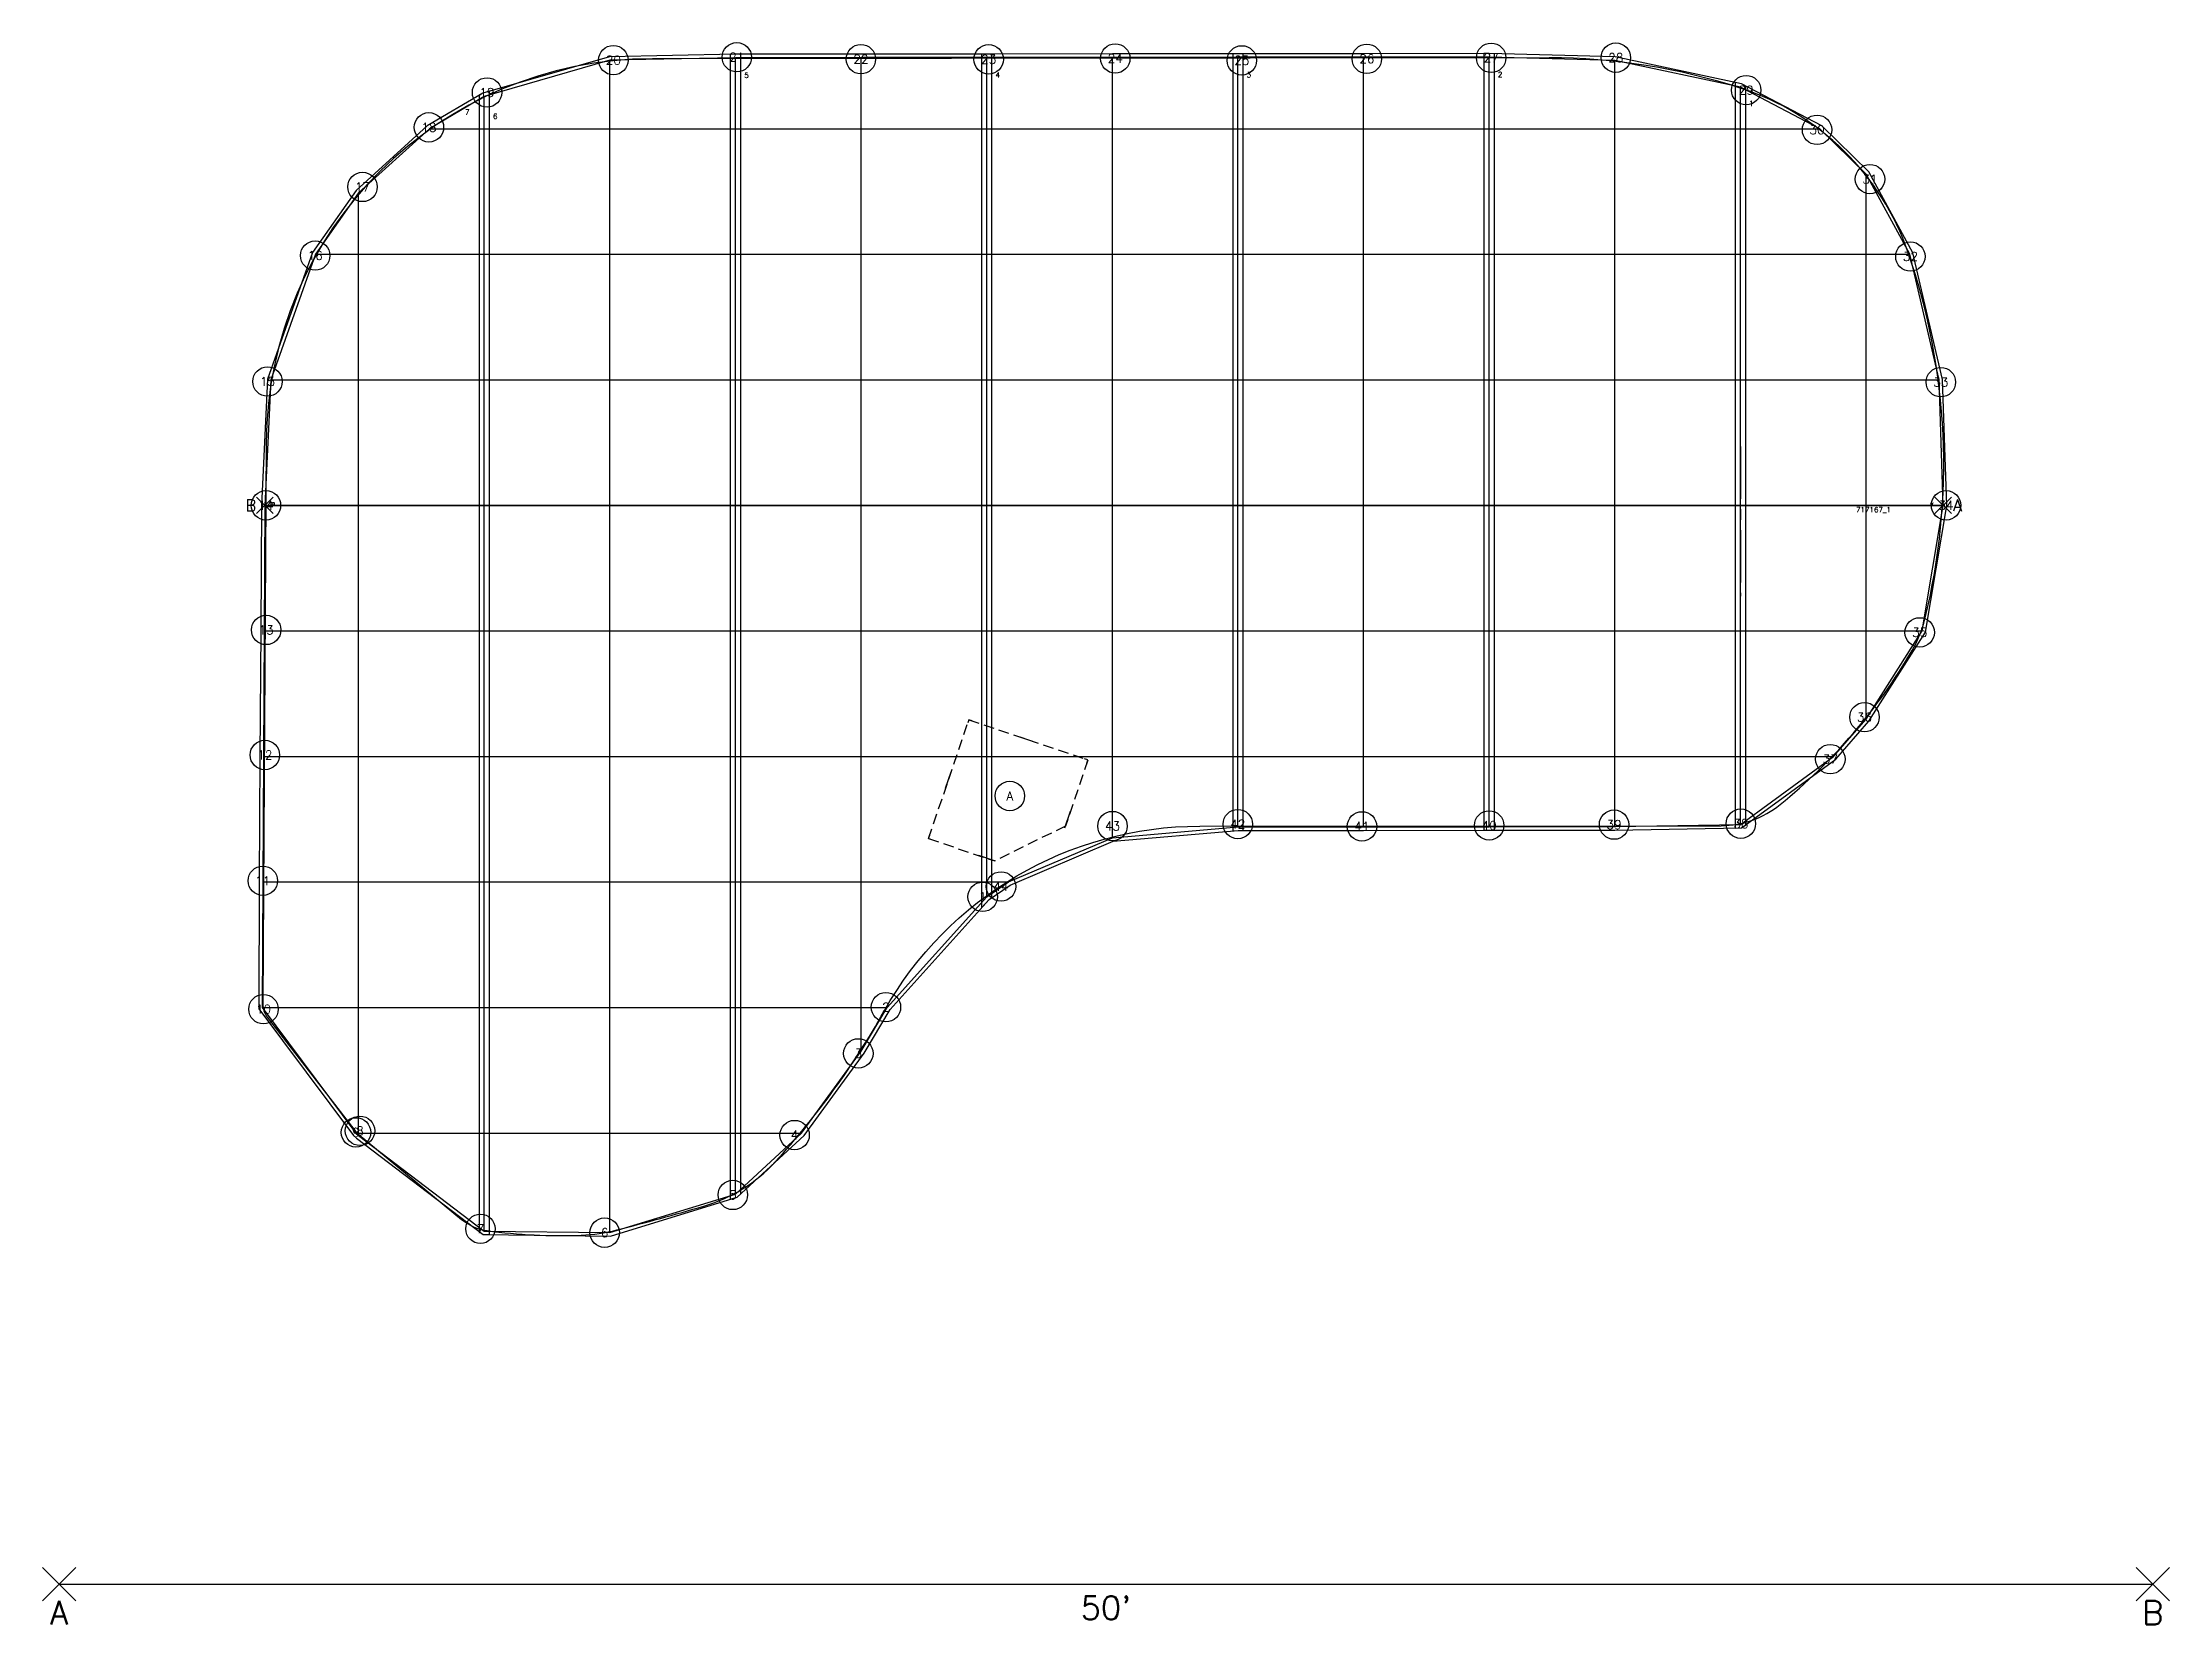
# Model space of a CAD drawing. Header units: inches. Extents: x 1 to 1121, y 0 to 661.
# Drawn here: x 512 to 1121, y 207 to 661 of the extents above; entities that cross this region are included whole.
import ezdxf
from ezdxf.enums import TextEntityAlignment as Align

# ---------------------------------------------------------------- set-up
doc = ezdxf.new("R2010")
doc.units = ezdxf.units.IN
doc.header["$LTSCALE"] = 12
doc.header["$MEASUREMENT"] = 0
doc.linetypes.add('CENTER', pattern=[2, 1.25, -0.25, 0.25, -0.25])
doc.linetypes.add('HIDDEN', pattern=[0.375, 0.25, -0.125])
doc.layers.get('0').update_dxf_attribs({"linetype": 'CONTINUOUS'})
for name, color, linetype in [('AB_POINT_MARKER', 2, 'CONTINUOUS'), ('AB_REFERENCE_LINE', 7, 'CONTINUOUS'), ('ALIGNMENT_LINE', 2, 'CONTINUOUS'), ('ALIGNMENT_LINE_MARK', 180, 'CONTINUOUS'), ('CONSTRUCTION_MARK', 200, 'CONTINUOUS'), ('COVER_FULLNESS', 3, 'CONTINUOUS'), ('COVER_HEM', 5, 'CONTINUOUS'), ('CROSS_WEBS_HORIZ', 251, 'CONTINUOUS'), ('CROSS_WEBS_VERT', 251, 'CONTINUOUS'), ('CUT_PANELS-1', 252, 'CONTINUOUS'), ('CUT_PANELS-2', 252, 'CONTINUOUS'), ('CUT_PANELS-3', 252, 'CONTINUOUS'), ('CUT_PANELS-4', 252, 'CONTINUOUS'), ('CUT_PANELS-5', 252, 'CONTINUOUS'), ('CUT_PANELS-6', 252, 'CONTINUOUS'), ('CUT_PANELS-7', 252, 'CONTINUOUS'), ('PANEL_CENTER', 50, 'CENTER'), ('PANEL_NUMBER_MARK', 2, 'CONTINUOUS'), ('POOL_OUTLINE', 4, 'CONTINUOUS'), ('STANDARD_PATCH', 30, 'HIDDEN'), ('STANDARD_PATCH_MARK', 200, 'CONTINUOUS')]:
    doc.layers.add(name, color=color, linetype=linetype)
doc.styles.get("Standard").update_dxf_attribs({"font": 'ROMANS'})

msp = doc.modelspace()

# ---------------------------------------------------------------- texts
at = {"layer": 'ALIGNMENT_LINE_MARK'}
for s, p in [('B', (578.26, 528)), ('A', (1053.74, 528))]:
    msp.add_text(s, height=1, rotation=90, dxfattribs=at).set_placement(p)
at = {"layer": 'PANEL_NUMBER_MARK'}
for s, p in [('3', (856.87, 651.47, 0)), ('2', (928.87, 651.54, 0)), ('5', (712.87, 651.31, 0)), ('4', (784.87, 651.41, 0)), ('7', (632.87, 640.74, 0)), ('6', (640.87, 639.55, 0)), ('1', (1000.87, 643.24, 0))]:
    msp.add_text(s, height=1.5, dxfattribs=at).set_placement(p, align=Align.MIDDLE_LEFT)
msp.add_text('717167_1', height=1.5, dxfattribs=at).set_placement((1031.49, 526))

# ---------------------------------------------------------------- blocks, each defined once
blk = doc.blocks.new('APOINT')
for p, q in [((-0.0663, -0.0663), (0.0663, 0.0663)), ((-0.0663, 0.0663), (0.0663, -0.0663))]:
    blk.add_line(p, q)
blk.add_text('A', height=0.0938).set_placement((0, -0.1132), align=Align.MIDDLE)
blk = doc.blocks.new('BPOINT')
for p, q in [((-0.0663, -0.0663), (0.0663, 0.0663)), ((-0.0663, 0.0663), (0.0663, -0.0663))]:
    blk.add_line(p, q)
blk.add_text('B', height=0.0938).set_placement((0, -0.1132), align=Align.MIDDLE)
blk = doc.blocks.new('abline')
blk.add_attdef('AB_LINE_LENGTH', text='', height=0.09375).set_placement((0, -0.09375), align=Align.MIDDLE)
blk = doc.blocks.new('abpoint')
blk.add_line((0, 0), (0, 0))
blk.add_circle((0, 0), 0.0586)
blk.add_attdef('POINT_NUMBER', text='', height=0.0352).set_placement((0, 0), align=Align.MIDDLE)
blk = doc.blocks.new('ALIGNR')
for p, q in [((-0.066, -0.066), (0.066, 0.066)), ((-0.066, 0.066), (0.066, -0.066))]:
    blk.add_line(p, q)
blk.add_text('A', height=0.0938).set_placement((0.113, 0), align=Align.MIDDLE)
blk = doc.blocks.new('ALIGNL')
for p, q in [((-0.066, -0.066), (0.066, 0.066)), ((-0.066, 0.066), (0.066, -0.066))]:
    blk.add_line(p, q)
blk.add_text('B', height=0.0938).set_placement((-0.113, 0), align=Align.MIDDLE)
blk = doc.blocks.new('PATCH30B')
for p, q in [((16.97, 25.46), (2.83, 11.31)), ((16.97, 25.46), (42.43, 0)), ((2.83, -11.31), (2.83, 11.31)), ((42.43, 0), (16.97, -25.46)), ((16.97, -25.46), (2.83, -11.31))]:
    blk.add_line(p, q)

# ---------------------------------------------------------------- linework, layer by layer
at = {"layer": 'AB_REFERENCE_LINE'}
msp.add_line((516.55, 218.62), (1116.55, 218.62), dxfattribs=at)
at = {"layer": 'ALIGNMENT_LINE'}
msp.add_line((1056.49, 528), (575.51, 528), dxfattribs=at)
at = {"layer": 'ALIGNMENT_LINE_MARK'}
for p, q in [((576.01, 528), (578.26, 528)), ((1055.99, 528), (1053.74, 528))]:
    msp.add_line(p, q, dxfattribs=at)
at = {"layer": 'CONSTRUCTION_MARK'}
for p, q in [((796.68, 459.95), (791.95, 461.56)), ((770.6, 446.89), (772.21, 451.62)), ((804.78, 435.56), (806.38, 440.3)), ((784.88, 425.94), (780.15, 427.55))]:
    msp.add_line(p, q, dxfattribs=at)
at = {"layer": 'COVER_FULLNESS'}
msp.add_lwpolyline([(575.51, 528), (575.29, 492), (575.08, 456), (574.87, 420), (574.74, 384), (601.6, 348), (602.37, 347.3), (638.37, 319.91), (674.37, 319.49), (710.37, 330.52), (729.26, 348), (746.37, 371.45), (753.85, 384), (782.37, 415.77), (788.62, 420), (818.37, 432.66), (854.37, 435.78), (890.37, 435.81), (926.37, 435.84), (962.37, 435.88), (998.37, 436.49), (1025.04, 456), (1034.37, 466.69), (1050.47, 492), (1056.49, 528), (1055.3, 564), (1046.88, 600), (1034.37, 622.99), (1021.1, 636), (998.37, 647.9), (962.37, 655.57), (926.37, 656.54), (890.37, 656.51), (854.37, 656.47), (818.37, 656.44), (782.37, 656.41), (746.37, 656.37), (710.37, 656.34), (674.37, 655.64), (638.37, 645.27), (622.63, 636), (602.37, 617.57), (590.04, 600), (577.2, 564)], close=True, dxfattribs=at)
at = {"layer": 'COVER_HEM'}
msp.add_lwpolyline([(574.51, 528.03), (574.29, 492.01), (574.08, 456.01), (573.87, 420), (573.74, 383.67), (600.86, 347.33), (601.73, 346.53), (638.03, 318.91), (674.51, 318.49), (710.88, 329.63), (730.01, 347.33), (747.21, 370.9), (754.66, 383.4), (783.03, 415.01), (789.1, 419.12), (818.62, 431.68), (854.41, 434.78), (890.37, 434.81), (926.37, 434.84), (962.38, 434.88), (998.7, 435.49), (1025.72, 455.26), (1035.17, 466.09), (1051.42, 491.63), (1057.5, 527.93), (1056.29, 564.13), (1047.82, 600.36), (1035.18, 623.6), (1021.7, 636.82), (998.71, 648.85), (962.49, 656.57), (926.38, 657.54), (890.37, 657.51), (854.37, 657.47), (818.37, 657.44), (782.37, 657.41), (746.37, 657.37), (710.36, 657.34), (674.22, 656.63), (637.97, 646.19), (622.04, 636.81), (601.62, 618.23), (589.14, 600.46), (576.21, 564.2)], close=True, dxfattribs=at)
at = {"layer": 'CROSS_WEBS_HORIZ', "linetype": 'Continuous'}
for p, q in [((622.63, 636), (1021.1, 636)), ((590.04, 600), (1046.88, 600)), ((577.2, 564), (1055.3, 564)), ((575.51, 528), (1056.49, 528)), ((575.29, 492), (1050.47, 492)), ((575.08, 456), (1025.04, 456)), ((574.87, 420), (788.62, 420)), ((574.74, 384), (753.85, 384)), ((601.6, 348), (729.26, 348))]:
    msp.add_line(p, q, dxfattribs=at)
at = {"layer": 'CROSS_WEBS_VERT', "linetype": 'Continuous'}
for p, q in [((674.37, 319.49), (674.37, 655.64)), ((710.37, 330.52), (710.37, 656.34)), ((746.37, 371.45), (746.37, 656.37)), ((782.37, 415.77), (782.37, 656.41)), ((818.37, 432.66), (818.37, 656.44)), ((854.37, 435.78), (854.37, 656.47)), ((890.37, 435.81), (890.37, 656.51)), ((926.37, 435.84), (926.37, 656.54)), ((962.37, 435.88), (962.37, 655.57)), ((998.37, 436.49), (998.37, 647.9)), ((638.37, 319.91), (638.37, 645.27)), ((1034.37, 466.69), (1034.37, 622.99)), ((602.37, 347.3), (602.37, 617.57))]:
    msp.add_line(p, q, dxfattribs=at)
at = {"layer": 'CUT_PANELS-1'}
msp.add_lwpolyline([(1056.29, 564.13), (1047.82, 600.36), (1035.18, 623.6), (1021.7, 636.82), (998.71, 648.85), (996.87, 649.24), (996.87, 435.46), (998.7, 435.49), (1025.72, 455.26), (1035.17, 466.09), (1051.42, 491.63), (1057.5, 527.93)], close=True, dxfattribs=at)
at = {"layer": 'CUT_PANELS-2'}
msp.add_lwpolyline([(999.87, 648.24), (998.71, 648.85), (962.49, 656.57), (926.38, 657.54), (924.87, 657.54), (924.87, 434.84), (926.37, 434.84), (962.38, 434.88), (998.7, 435.49), (999.87, 436.35)], close=True, dxfattribs=at)
at = {"layer": 'CUT_PANELS-3'}
msp.add_lwpolyline([(927.87, 657.5), (926.38, 657.54), (890.37, 657.51), (854.37, 657.47), (852.87, 657.47), (852.87, 434.64), (854.41, 434.78), (890.37, 434.81), (926.37, 434.84), (927.87, 434.84)], close=True, dxfattribs=at)
at = {"layer": 'CUT_PANELS-4'}
msp.add_lwpolyline([(855.87, 657.48), (854.37, 657.47), (818.37, 657.44), (782.37, 657.41), (780.87, 657.41), (780.87, 412.6), (783.03, 415.01), (789.1, 419.12), (818.62, 431.68), (854.41, 434.78), (855.87, 434.78)], close=True, dxfattribs=at)
at = {"layer": 'CUT_PANELS-5'}
msp.add_lwpolyline([(783.87, 657.41), (782.37, 657.41), (746.37, 657.37), (710.36, 657.34), (708.87, 657.31), (708.87, 329.01), (710.88, 329.63), (730.01, 347.33), (747.21, 370.9), (754.66, 383.4), (783.03, 415.01), (783.87, 415.58)], close=True, dxfattribs=at)
at = {"layer": 'CUT_PANELS-6'}
msp.add_lwpolyline([(711.87, 657.34), (710.36, 657.34), (674.22, 656.63), (637.97, 646.19), (636.87, 645.55), (636.87, 319.79), (638.03, 318.91), (674.51, 318.49), (710.88, 329.63), (711.87, 330.55)], close=True, dxfattribs=at)
at = {"layer": 'CUT_PANELS-7'}
msp.add_lwpolyline([(639.87, 646.74), (637.97, 646.19), (622.04, 636.81), (601.62, 618.23), (589.14, 600.46), (576.21, 564.2), (574.51, 528.03), (574.29, 492.01), (574.08, 456.01), (573.87, 420), (573.74, 383.67), (600.86, 347.33), (601.73, 346.53), (638.03, 318.91), (639.87, 318.89)], close=True, dxfattribs=at)
at = {"layer": 'PANEL_CENTER'}
msp.add_line((998.37, 544.88), (998.37, 501.92), dxfattribs=at)
at = {"layer": 'POOL_OUTLINE'}
msp.add_lwpolyline([(602.52, 347.5), (631.87, 323.24, 0.139484), (639.19, 320.03, 0.043968), (666.16, 318.72, 0.053529), (676.38, 320.22, 0.006976), (701.25, 327.03, 0.138134), (721.76, 339.77, 0.057469), (752.95, 382.94, -0.271102), (843.46, 436.02), (992.81, 436.15, 0.172229), (1009.73, 442.18, 0.09003), (1047.58, 486.39, 0.071773), (1051.21, 495.34, 0.144536), (1046.46, 600.47, 0.23486), (998.57, 647.57, 0.07935), (943.54, 656.31), (686.56, 656.07, 0.412201), (575.86, 545.93), (574.91, 385.04, 0.167213), (576.19, 381.25), (600.99, 349.08, 0.05588)], format="xyb", close=True, dxfattribs=at)
at = {"layer": 'STANDARD_PATCH_MARK'}
for p, q in [((777.27, 466.54), (776.95, 465.59)), ((778.22, 466.22), (777.27, 466.54)), ((811.36, 454.98), (810.41, 455.3)), ((811.04, 454.03), (811.36, 454.98)), ((765.71, 432.45), (766.03, 433.39)), ((766.65, 432.13), (765.71, 432.45))]:
    msp.add_line(p, q, dxfattribs=at)

# ---------------------------------------------------------------- block references
at = {"layer": 'AB_POINT_MARKER', "xscale": 72, "yscale": 72, "zscale": 72}
for p, values in [((675.37, 655.66), {'POINT_NUMBER': '20'}), ((710.74, 656.49), {'POINT_NUMBER': '21'}), ((746.31, 655.94), {'POINT_NUMBER': '22'}), ((782.92, 655.88), {'POINT_NUMBER': '23'}), ((819.2, 656.14), {'POINT_NUMBER': '24'}), ((855.49, 655.58), {'POINT_NUMBER': '25'}), ((891.31, 656.04), {'POINT_NUMBER': '26'}), ((926.94, 656.32), {'POINT_NUMBER': '27'}), ((962.66, 656.36), {'POINT_NUMBER': '28'}), ((639.17, 646.39), {'POINT_NUMBER': '19'}), ((1000.03, 647.06), {'POINT_NUMBER': '29'}), ((622.51, 636.39), {'POINT_NUMBER': '18'}), ((1020.33, 635.67), {'POINT_NUMBER': '30'}), ((603.47, 619.3), {'POINT_NUMBER': '17'}), ((1035.49, 621.55), {'POINT_NUMBER': '31'}), ((589.92, 599.62), {'POINT_NUMBER': '16'}), ((1047.08, 599.34), {'POINT_NUMBER': '32'}), ((576.23, 563.5), {'POINT_NUMBER': '15'}), ((1055.8, 563.31), {'POINT_NUMBER': '33'}), ((575.8, 528), {'POINT_NUMBER': '14'}), ((1057.3, 528), {'POINT_NUMBER': '34'}), ((575.85, 492.27), {'POINT_NUMBER': '13'}), ((1049.75, 491.57), {'POINT_NUMBER': '35'}), ((1033.91, 467.25), {'POINT_NUMBER': '36'}), ((575.5, 456.42), {'POINT_NUMBER': '12'}), ((1024.12, 455.21), {'POINT_NUMBER': '37'}), ((788.98, 444.67), {'POINT_NUMBER': 'A'}), ((818.4, 436.04), {'POINT_NUMBER': '43'}), ((854.32, 436.6), {'POINT_NUMBER': '42'}), ((889.91, 435.94), {'POINT_NUMBER': '41'}), ((926.36, 436.22), {'POINT_NUMBER': '40'}), ((962.16, 436.46), {'POINT_NUMBER': '39'}), ((998.5, 436.72), {'POINT_NUMBER': '38'}), ((574.9, 420.35), {'POINT_NUMBER': '11'}), ((786.47, 418.72), {'POINT_NUMBER': '44'}), ((781.2, 415.75), {'POINT_NUMBER': '1'}), ((575.11, 383.53), {'POINT_NUMBER': '10'}), ((753.48, 384.1), {'POINT_NUMBER': '2'}), ((745.57, 370.85), {'POINT_NUMBER': '3'}), ((601.6, 348.2), {'POINT_NUMBER': '9'}), ((602.75, 348.65), {'POINT_NUMBER': '8'}), ((727.31, 347.43), {'POINT_NUMBER': '4'}), ((709.59, 330.27), {'POINT_NUMBER': '5'}), ((637.27, 320.56), {'POINT_NUMBER': '7'}), ((672.86, 319.44), {'POINT_NUMBER': '6'})]:
    msp.add_blockref('abpoint', p, dxfattribs=at).add_auto_attribs(values)
at = {"layer": 'AB_REFERENCE_LINE', "xscale": 72, "yscale": 72, "zscale": 72}
for name, p in [('APOINT', (516.55, 218.62)), ('BPOINT', (1116.55, 218.62))]:
    msp.add_blockref(name, p, dxfattribs=at)
msp.add_blockref('abline', (816.55, 218.62), dxfattribs=at).add_auto_attribs({'AB_LINE_LENGTH': "50'"})
at = {"layer": 'ALIGNMENT_LINE', "xscale": 36, "yscale": 36, "zscale": 36}
for name, p in [('ALIGNL', (575.51, 528)), ('ALIGNR', (1056.49, 528))]:
    msp.add_blockref(name, p, dxfattribs=at)
at = {"layer": 'STANDARD_PATCH', "rotation": 116.2639169754832}
msp.add_blockref('PATCH30B', (796.04, 428.49), dxfattribs=at)

msp.set_redraw_order([(e.dxf.handle, doc.entitydb.next_handle()) for e in msp.query("TEXT MTEXT ATTDEF DIMENSION ARC_DIMENSION")])  # texts and dimensions are drawn at this point

doc.saveas('drawing.dxf')
